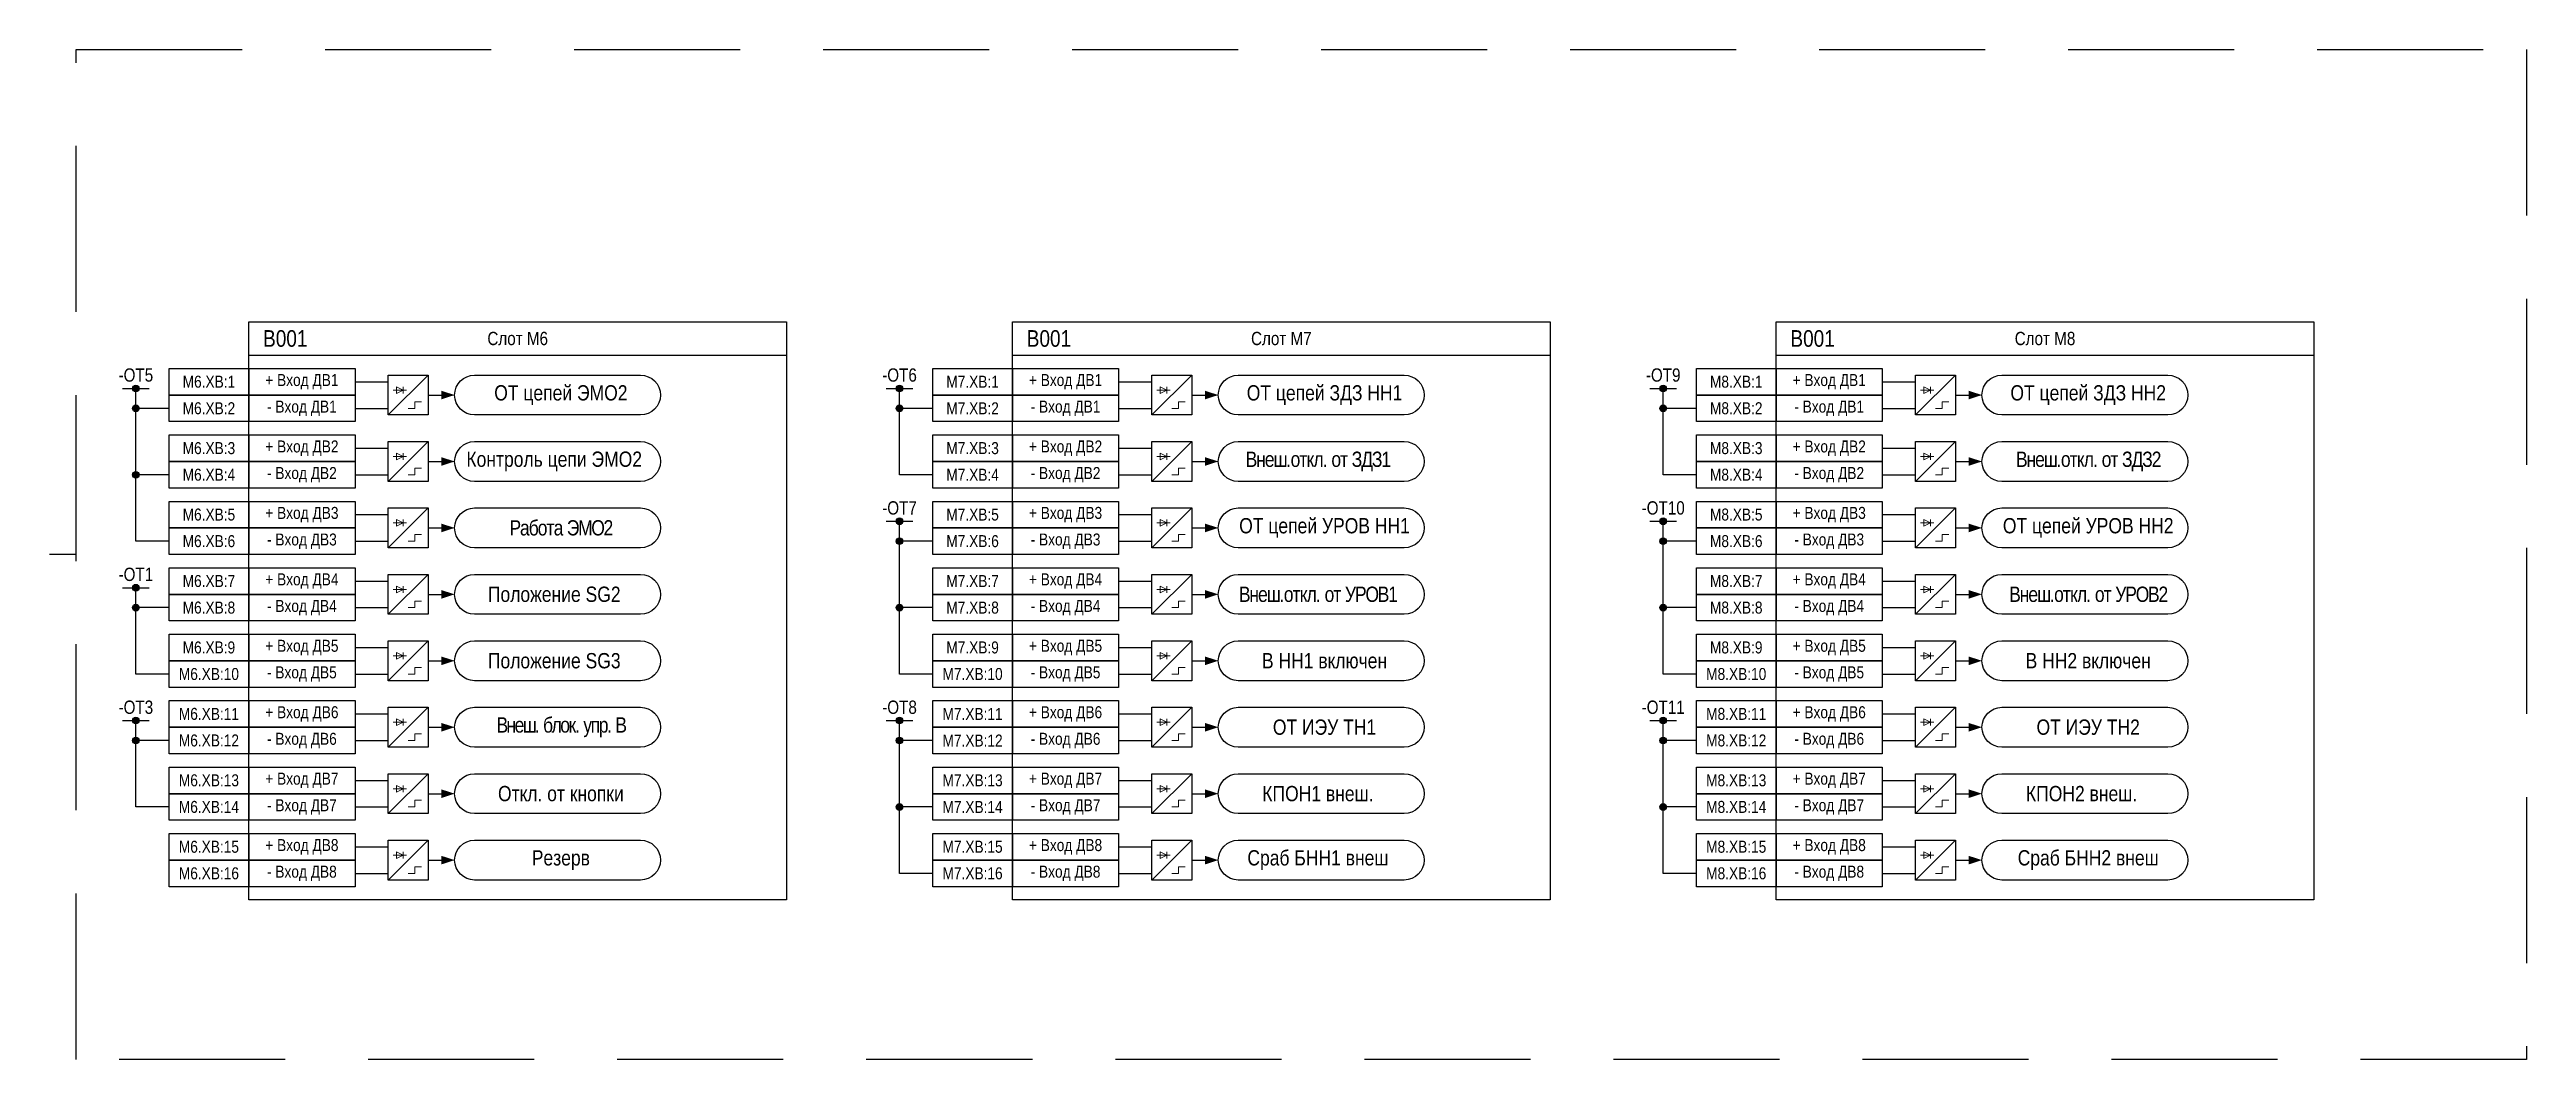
# Model space of a CAD drawing. Header units: millimetres. Extents: x 1657 to 8204, y -558 to 594.
# Drawn here: x 6326 to 6699, y -104 to 48 of the extents above; entities that cross this region are included whole.
import ezdxf

# ---------------------------------------------------------------- set-up
doc = ezdxf.new("R2010")
doc.units = ezdxf.units.MM
doc.linetypes.add('штриховая2', pattern=[0.375, 0.25, -0.125])
doc.layers.add('_ОРЗ_0.3', color=7, linetype='Continuous', lineweight=30)
doc.layers.add('TEXT', color=7, linetype='Continuous', lineweight=25)
doc.layers.add('Основная', color=7, linetype='Continuous')
doc.styles.add('1.8_Gost_RD', font='ARIALN.TTF', dxfattribs={"height": 1.8})
doc.styles.add('2.5_Gost_RD', font='ARIALN.TTF', dxfattribs={"height": 2.5})

msp = doc.modelspace()

# ---------------------------------------------------------------- texts
at = {"ltscale": 100, "attachment_point": 5}
for s, insert, char_height, width, style in [('B001', (6361.5, 4.5), 2.5, 11, '2.5_Gost_RD'), ('Слот М6', (6396.5, 4.5), 2, 81, '1.8_Gost_RD'), ('B001', (6476.5, 4.5), 2.5, 11, '2.5_Gost_RD'), ('Слот М7', (6511.5, 4.5), 2, 81, '1.8_Gost_RD'), ('B001', (6591.5, 4.5), 2.5, 11, '2.5_Gost_RD'), ('Слот М8', (6626.5, 4.5), 2, 81, '1.8_Gost_RD'), ('-ОТ5', (6339, -1), 2, 81, '1.8_Gost_RD'), ('-ОТ6', (6454, -1), 2, 81, '1.8_Gost_RD'), ('-ОТ9', (6569, -1), 2, 81, '1.8_Gost_RD'), ('М6.XB:1', (6350, -2), 1.8, 12, '1.8_Gost_RD'), ('+ Вход ДВ1', (6364, -2), 1.8, 16, '1.8_Gost_RD'), ('М7.XB:1', (6465, -2), 1.8, 12, '1.8_Gost_RD'), ('+ Вход ДВ1', (6479, -2), 1.8, 16, '1.8_Gost_RD'), ('\\pxsm0.7;ОТ цепей ЗДЗ НН1', (6518, -4), 2.3, 31, '2.5_Gost_RD'), ('М8.XB:1', (6580, -2), 1.8, 12, '1.8_Gost_RD'), ('+ Вход ДВ1', (6594, -2), 1.8, 16, '1.8_Gost_RD'), ('\\pxsm0.7;ОТ цепей ЗДЗ НН2', (6633, -4), 2.3, 31, '2.5_Gost_RD'), ('М6.XB:2', (6350, -6), 1.8, 12, '1.8_Gost_RD'), ('- Вход ДВ1', (6364, -6), 1.8, 16, '1.8_Gost_RD'), ('М7.XB:2', (6465, -6), 1.8, 12, '1.8_Gost_RD'), ('- Вход ДВ1', (6479, -6), 1.8, 16, '1.8_Gost_RD'), ('М8.XB:2', (6580, -6), 1.8, 12, '1.8_Gost_RD'), ('- Вход ДВ1', (6594, -6), 1.8, 16, '1.8_Gost_RD'), ('М6.XB:3', (6350, -12), 1.8, 12, '1.8_Gost_RD'), ('+ Вход ДВ2', (6364, -12), 1.8, 16, '1.8_Gost_RD'), ('М7.XB:3', (6465, -12), 1.8, 12, '1.8_Gost_RD'), ('+ Вход ДВ2', (6479, -12), 1.8, 16, '1.8_Gost_RD'), ('М8.XB:3', (6580, -12), 1.8, 12, '1.8_Gost_RD'), ('+ Вход ДВ2', (6594, -12), 1.8, 16, '1.8_Gost_RD'), ('- Вход ДВ2', (6364, -16), 1.8, 16, '1.8_Gost_RD'), ('- Вход ДВ2', (6479, -16), 1.8, 16, '1.8_Gost_RD'), ('\\pxsm0.7;{\\T0.9;Внеш.откл. от ЗДЗ1}', (6517, -14), 2.3, 31, '2.5_Gost_RD'), ('- Вход ДВ2', (6594, -16), 1.8, 16, '1.8_Gost_RD'), ('\\pxsm0.7;{\\T0.9;Внеш.откл. от ЗДЗ2}', (6633, -14), 2.3, 31, '2.5_Gost_RD'), ('М6.XB:4', (6350, -16), 1.8, 12, '1.8_Gost_RD'), ('М7.XB:4', (6465, -16), 1.8, 12, '1.8_Gost_RD'), ('М8.XB:4', (6580, -16), 1.8, 12, '1.8_Gost_RD'), ('М6.XB:5', (6350, -22), 1.8, 12, '1.8_Gost_RD'), ('+ Вход ДВ3', (6364, -22), 1.8, 16, '1.8_Gost_RD'), ('-ОТ7', (6454, -21), 2, 81, '1.8_Gost_RD'), ('М7.XB:5', (6465, -22), 1.8, 12, '1.8_Gost_RD'), ('+ Вход ДВ3', (6479, -22), 1.8, 16, '1.8_Gost_RD'), ('\\pxsm0.7;ОТ цепей УРОВ НН1', (6518, -24), 2.3, 31, '2.5_Gost_RD'), ('-ОТ10', (6569, -21), 2, 81, '1.8_Gost_RD'), ('М8.XB:5', (6580, -22), 1.8, 12, '1.8_Gost_RD'), ('+ Вход ДВ3', (6594, -22), 1.8, 16, '1.8_Gost_RD'), ('\\pxsm0.7;ОТ цепей УРОВ НН2', (6633, -24), 2.3, 31, '2.5_Gost_RD'), ('М6.XB:6', (6350, -26), 1.8, 12, '1.8_Gost_RD'), ('- Вход ДВ3', (6364, -26), 1.8, 16, '1.8_Gost_RD'), ('М7.XB:6', (6465, -26), 1.8, 12, '1.8_Gost_RD'), ('- Вход ДВ3', (6479, -26), 1.8, 16, '1.8_Gost_RD'), ('М8.XB:6', (6580, -26), 1.8, 12, '1.8_Gost_RD'), ('- Вход ДВ3', (6594, -26), 1.8, 16, '1.8_Gost_RD'), ('\\pxt16;-ОТ1', (6339, -31), 2, 81, '1.8_Gost_RD'), ('М6.XB:7', (6350, -32), 1.8, 12, '1.8_Gost_RD'), ('+ Вход ДВ4', (6364, -32), 1.8, 16, '1.8_Gost_RD'), ('М7.XB:7', (6465, -32), 1.8, 12, '1.8_Gost_RD'), ('+ Вход ДВ4', (6479, -32), 1.8, 16, '1.8_Gost_RD'), ('\\pxsm0.7;{\\T0.9;Внеш.откл. от УРОВ1}', (6517, -34), 2.3, 31, '2.5_Gost_RD'), ('М8.XB:7', (6580, -32), 1.8, 12, '1.8_Gost_RD'), ('+ Вход ДВ4', (6594, -32), 1.8, 16, '1.8_Gost_RD'), ('\\pxsm0.7;{\\T0.9;Внеш.откл. от УРОВ2}', (6633, -34), 2.3, 31, '2.5_Gost_RD'), ('М6.XB:8', (6350, -36), 1.8, 12, '1.8_Gost_RD'), ('- Вход ДВ4', (6364, -36), 1.8, 16, '1.8_Gost_RD'), ('М7.XB:8', (6465, -36), 1.8, 12, '1.8_Gost_RD'), ('- Вход ДВ4', (6479, -36), 1.8, 16, '1.8_Gost_RD'), ('М8.XB:8', (6580, -36), 1.8, 12, '1.8_Gost_RD'), ('- Вход ДВ4', (6594, -36), 1.8, 16, '1.8_Gost_RD'), ('+ Вход ДВ5', (6364, -42), 1.8, 16, '1.8_Gost_RD'), ('+ Вход ДВ5', (6479, -42), 1.8, 16, '1.8_Gost_RD'), ('+ Вход ДВ5', (6594, -42), 1.8, 16, '1.8_Gost_RD'), ('М6.XB:9', (6350, -42), 1.8, 12, '1.8_Gost_RD'), ('М7.XB:9', (6465, -42), 1.8, 12, '1.8_Gost_RD'), ('В НН1 включен', (6518, -44), 2.3, 28, '2.5_Gost_RD'), ('М8.XB:9', (6580, -42), 1.8, 12, '1.8_Gost_RD'), ('В НН2 включен', (6633, -44), 2.3, 28, '2.5_Gost_RD'), ('М6.XB:10', (6350, -46), 1.8, 12, '1.8_Gost_RD'), ('- Вход ДВ5', (6364, -46), 1.8, 16, '1.8_Gost_RD'), ('М7.XB:10', (6465, -46), 1.8, 12, '1.8_Gost_RD'), ('- Вход ДВ5', (6479, -46), 1.8, 16, '1.8_Gost_RD'), ('М8.XB:10', (6580, -46), 1.8, 12, '1.8_Gost_RD'), ('- Вход ДВ5', (6594, -46), 1.8, 16, '1.8_Gost_RD'), ('\\pxt16;-ОТ3', (6339, -51), 2, 81, '1.8_Gost_RD'), ('М6.XB:11', (6350, -52), 1.8, 12, '1.8_Gost_RD'), ('+ Вход ДВ6', (6364, -52), 1.8, 16, '1.8_Gost_RD'), ('-ОТ8', (6454, -51), 2, 81, '1.8_Gost_RD'), ('М7.XB:11', (6465, -52), 1.8, 12, '1.8_Gost_RD'), ('+ Вход ДВ6', (6479, -52), 1.8, 16, '1.8_Gost_RD'), ('-ОТ11', (6569, -51), 2, 81, '1.8_Gost_RD'), ('М8.XB:11', (6580, -52), 1.8, 12, '1.8_Gost_RD'), ('+ Вход ДВ6', (6594, -52), 1.8, 16, '1.8_Gost_RD'), ('М6.XB:12', (6350, -56), 1.8, 12, '1.8_Gost_RD'), ('- Вход ДВ6', (6364, -56), 1.8, 16, '1.8_Gost_RD'), ('М7.XB:12', (6465, -56), 1.8, 12, '1.8_Gost_RD'), ('- Вход ДВ6', (6479, -56), 1.8, 16, '1.8_Gost_RD'), ('\\pxsm0.7;ОТ ИЭУ ТН1', (6518, -54), 2.3, 31, '2.5_Gost_RD'), ('М8.XB:12', (6580, -56), 1.8, 12, '1.8_Gost_RD'), ('- Вход ДВ6', (6594, -56), 1.8, 16, '1.8_Gost_RD'), ('\\pxsm0.7;ОТ ИЭУ ТН2', (6633, -54), 2.3, 31, '2.5_Gost_RD'), ('М6.XB:13', (6350, -62), 1.8, 12, '1.8_Gost_RD'), ('+ Вход ДВ7', (6364, -62), 1.8, 16, '1.8_Gost_RD'), ('М7.XB:13', (6465, -62), 1.8, 12, '1.8_Gost_RD'), ('+ Вход ДВ7', (6479, -62), 1.8, 16, '1.8_Gost_RD'), ('\\pxsm0.7;КПОН1 внеш.', (6517, -64), 2.3, 31, '2.5_Gost_RD'), ('М8.XB:13', (6580, -62), 1.8, 12, '1.8_Gost_RD'), ('+ Вход ДВ7', (6594, -62), 1.8, 16, '1.8_Gost_RD'), ('\\pxsm0.7;КПОН2 внеш.', (6632, -64), 2.3, 31, '2.5_Gost_RD'), ('М6.XB:14', (6350, -66), 1.8, 12, '1.8_Gost_RD'), ('- Вход ДВ7', (6364, -66), 1.8, 16, '1.8_Gost_RD'), ('М7.XB:14', (6465, -66), 1.8, 12, '1.8_Gost_RD'), ('- Вход ДВ7', (6479, -66), 1.8, 16, '1.8_Gost_RD'), ('М8.XB:14', (6580, -66), 1.8, 12, '1.8_Gost_RD'), ('- Вход ДВ7', (6594, -66), 1.8, 16, '1.8_Gost_RD'), ('+ Вход ДВ8', (6364, -72), 1.8, 16, '1.8_Gost_RD'), ('+ Вход ДВ8', (6479, -72), 1.8, 16, '1.8_Gost_RD'), ('+ Вход ДВ8', (6594, -72), 1.8, 16, '1.8_Gost_RD'), ('М6.XB:15', (6350, -72), 1.8, 12, '1.8_Gost_RD'), ('М7.XB:15', (6465, -72), 1.8, 12, '1.8_Gost_RD'), ('\\pxsm0.7;Сраб БНН1 внеш', (6517, -74), 2.3, 27.9711, '2.5_Gost_RD'), ('М8.XB:15', (6580, -72), 1.8, 12, '1.8_Gost_RD'), ('\\pxsm0.7;Сраб БНН2 внеш', (6633, -74), 2.3, 27.9711, '2.5_Gost_RD'), ('М6.XB:16', (6350, -76), 1.8, 12, '1.8_Gost_RD'), ('- Вход ДВ8', (6364, -76), 1.8, 16, '1.8_Gost_RD'), ('М7.XB:16', (6465, -76), 1.8, 12, '1.8_Gost_RD'), ('- Вход ДВ8', (6479, -76), 1.8, 16, '1.8_Gost_RD'), ('М8.XB:16', (6580, -76), 1.8, 12, '1.8_Gost_RD'), ('- Вход ДВ8', (6594, -76), 1.8, 16, '1.8_Gost_RD')]:
    msp.add_mtext(s, dxfattribs=dict(at, insert=insert, char_height=char_height, width=width, style=style))
at = {"layer": 'TEXT', "ltscale": 100, "char_height": 2.3, "attachment_point": 5, "style": '2.5_Gost_RD'}
for s, insert, width in [('\\pxsm0.7;ОТ цепей ЭМО2', (6403, -4), 31), ('\\pxsm0.7;Контроль цепи ЭМО2', (6402, -14), 28), ('\\pxsm0.7;{\\T0.9;Работа ЭМО2}', (6403, -24), 31), ('\\pxsm0.7;Положение SG2', (6402, -34), 31), ('\\pxsm0.7;Положение SG3', (6402, -44), 31), ('\\pxsm0.7;{\\T0.85;Внеш. блок. упр. В}', (6403, -54), 31), ('\\pxsm0.7;Откл. от кнопки', (6403, -64), 31), ('\\pxsm0.7;Резерв', (6403, -74), 31)]:
    msp.add_mtext(s, dxfattribs=dict(at, insert=insert, width=width))

# ---------------------------------------------------------------- blocks, each defined once
blk = doc.blocks.new('*U132')
at = {"ltscale": 0.25}
blk.add_line((0, 0), (3, 0), dxfattribs=at)
blk.add_lwpolyline([(2, 0, 1.3, 0, 0), (4, 0, 0, 0, 0)], format="xyseb", dxfattribs=at)
blk = doc.blocks.new('*U133')
at = {"ltscale": 0.25}
blk.add_line((0, 0), (3, 0), dxfattribs=at)
blk.add_lwpolyline([(2, 0, 1.3, 0, 0), (4, 0, 0, 0, 0)], format="xyseb", dxfattribs=at)
blk = doc.blocks.new('Точка')
at = {"ltscale": 100}
h = blk.add_hatch(color=256, dxfattribs=at)
h.dxf.hatch_style = 1
edge = h.paths.add_edge_path()
edge.add_arc((0, 0), 0.5, 0, 360)
blk.add_circle((0, 0), 0.5, dxfattribs=at)
blk = doc.blocks.new('*U126')
at = {"ltscale": 0.25}
blk.add_line((0, 0), (3, 0), dxfattribs=at)
blk.add_lwpolyline([(2, 0, 1.3, 0, 0), (4, 0, 0, 0, 0)], format="xyseb", dxfattribs=at)
blk = doc.blocks.new('*U127')
at = {"ltscale": 0.25}
blk.add_line((0, 0), (3, 0), dxfattribs=at)
blk.add_lwpolyline([(2, 0, 1.3, 0, 0), (4, 0, 0, 0, 0)], format="xyseb", dxfattribs=at)
blk = doc.blocks.new('*U128')
at = {"ltscale": 0.25}
blk.add_line((0, 0), (3, 0), dxfattribs=at)
blk.add_lwpolyline([(2, 0, 1.3, 0, 0), (4, 0, 0, 0, 0)], format="xyseb", dxfattribs=at)
blk = doc.blocks.new('*U129')
at = {"ltscale": 0.25}
blk.add_line((0, 0), (3, 0), dxfattribs=at)
blk.add_lwpolyline([(2, 0, 1.3, 0, 0), (4, 0, 0, 0, 0)], format="xyseb", dxfattribs=at)
blk = doc.blocks.new('*U130')
at = {"ltscale": 0.25}
blk.add_line((0, 0), (3, 0), dxfattribs=at)
blk.add_lwpolyline([(2, 0, 1.3, 0, 0), (4, 0, 0, 0, 0)], format="xyseb", dxfattribs=at)
blk = doc.blocks.new('*U131')
at = {"ltscale": 0.25}
blk.add_line((0, 0), (3, 0), dxfattribs=at)
blk.add_lwpolyline([(2, 0, 1.3, 0, 0), (4, 0, 0, 0, 0)], format="xyseb", dxfattribs=at)
blk = doc.blocks.new('*U137')
at = {"ltscale": 0.25}
blk.add_line((0, 0), (3, 0), dxfattribs=at)
blk.add_lwpolyline([(2, 0, 1.3, 0, 0), (4, 0, 0, 0, 0)], format="xyseb", dxfattribs=at)
blk = doc.blocks.new('*U138')
at = {"ltscale": 0.25}
blk.add_line((0, 0), (3, 0), dxfattribs=at)
blk.add_lwpolyline([(2, 0, 1.3, 0, 0), (4, 0, 0, 0, 0)], format="xyseb", dxfattribs=at)
blk = doc.blocks.new('*U139')
at = {"ltscale": 0.25}
blk.add_line((0, 0), (3, 0), dxfattribs=at)
blk.add_lwpolyline([(2, 0, 1.3, 0, 0), (4, 0, 0, 0, 0)], format="xyseb", dxfattribs=at)
blk = doc.blocks.new('*U140')
at = {"ltscale": 0.25}
blk.add_line((0, 0), (3, 0), dxfattribs=at)
blk.add_lwpolyline([(2, 0, 1.3, 0, 0), (4, 0, 0, 0, 0)], format="xyseb", dxfattribs=at)
blk = doc.blocks.new('*U141')
at = {"ltscale": 0.25}
blk.add_line((0, 0), (3, 0), dxfattribs=at)
blk.add_lwpolyline([(2, 0, 1.3, 0, 0), (4, 0, 0, 0, 0)], format="xyseb", dxfattribs=at)
blk = doc.blocks.new('*U134')
at = {"ltscale": 0.25}
blk.add_line((0, 0), (3, 0), dxfattribs=at)
blk.add_lwpolyline([(2, 0, 1.3, 0, 0), (4, 0, 0, 0, 0)], format="xyseb", dxfattribs=at)
blk = doc.blocks.new('*U135')
at = {"ltscale": 0.25}
blk.add_line((0, 0), (3, 0), dxfattribs=at)
blk.add_lwpolyline([(2, 0, 1.3, 0, 0), (4, 0, 0, 0, 0)], format="xyseb", dxfattribs=at)
blk = doc.blocks.new('*U136')
at = {"ltscale": 0.25}
blk.add_line((0, 0), (3, 0), dxfattribs=at)
blk.add_lwpolyline([(2, 0, 1.3, 0, 0), (4, 0, 0, 0, 0)], format="xyseb", dxfattribs=at)

# ---------------------------------------------------------------- linework, layer by layer
at = {"ltscale": 100}
for p, q in [((6337, -3), (6341, -3)), ((6339, -26), (6339, -3)), ((6452, -3), (6456, -3)), ((6454, -16), (6454, -3)), ((6567, -3), (6571, -3)), ((6569, -16), (6569, -3)), ((6344, -6), (6339, -6)), ((6459, -6), (6454, -6)), ((6574, -6), (6569, -6)), ((6344, -16), (6339, -16)), ((6459, -16), (6454, -16)), ((6574, -16), (6569, -16)), ((6344, -26), (6339, -26)), ((6452, -23), (6456, -23)), ((6454, -46), (6454, -23)), ((6459, -26), (6454, -26)), ((6567, -23), (6571, -23)), ((6569, -46), (6569, -23)), ((6574, -26), (6569, -26)), ((6330, -28), (6326, -28)), ((6337, -33), (6341, -33)), ((6339, -46), (6339, -33)), ((6344, -36), (6339, -36)), ((6459, -36), (6454, -36)), ((6574, -36), (6569, -36)), ((6344, -46), (6339, -46)), ((6459, -46), (6454, -46)), ((6574, -46), (6569, -46)), ((6337, -53), (6341, -53)), ((6339, -66), (6339, -53)), ((6452, -53), (6456, -53)), ((6454, -76), (6454, -53)), ((6567, -53), (6571, -53)), ((6569, -76), (6569, -53)), ((6344, -56), (6339, -56)), ((6459, -56), (6454, -56)), ((6574, -56), (6569, -56)), ((6344, -66), (6339, -66)), ((6459, -66), (6454, -66)), ((6574, -66), (6569, -66)), ((6459, -76), (6454, -76)), ((6574, -76), (6569, -76))]:
    msp.add_line(p, q, dxfattribs=at)
at = {"lineweight": 13, "ltscale": 0.25}
for p, q in [((6379.25, -2.75), (6379.25, -3.75)), ((6494.25, -2.75), (6494.25, -3.75)), ((6609.25, -2.75), (6609.25, -3.75)), ((6379.25, -12.75), (6379.25, -13.75)), ((6494.25, -12.75), (6494.25, -13.75)), ((6609.25, -12.75), (6609.25, -13.75)), ((6379.25, -22.75), (6379.25, -23.75)), ((6494.25, -22.75), (6494.25, -23.75)), ((6609.25, -22.75), (6609.25, -23.75)), ((6379.25, -32.75), (6379.25, -33.75)), ((6494.25, -32.75), (6494.25, -33.75)), ((6609.25, -32.75), (6609.25, -33.75)), ((6379.25, -42.75), (6379.25, -43.75)), ((6494.25, -42.75), (6494.25, -43.75)), ((6609.25, -42.75), (6609.25, -43.75)), ((6379.25, -52.75), (6379.25, -53.75)), ((6494.25, -52.75), (6494.25, -53.75)), ((6609.25, -52.75), (6609.25, -53.75)), ((6379.25, -62.75), (6379.25, -63.75)), ((6494.25, -62.75), (6494.25, -63.75)), ((6609.25, -62.75), (6609.25, -63.75)), ((6379.25, -72.75), (6379.25, -73.75)), ((6494.25, -72.75), (6494.25, -73.75)), ((6609.25, -72.75), (6609.25, -73.75))]:
    msp.add_line(p, q, dxfattribs=at)
at = {"color": 6, "linetype": 'штриховая2', "ltscale": 100}
msp.add_lwpolyline([(6330, 48), (6699, 48), (6699, -104), (6330, -104)], close=True, dxfattribs=at)
at = {"ltscale": 100}
for points in [[(6344, 0), (6356, 0), (6356, -4), (6344, -4)], [(6356, 0), (6372, 0), (6372, -4), (6356, -4)], [(6459, 0), (6471, 0), (6471, -4), (6459, -4)], [(6471, 0), (6487, 0), (6487, -4), (6471, -4)], [(6574, 0), (6586, 0), (6586, -4), (6574, -4)], [(6586, 0), (6602, 0), (6602, -4), (6586, -4)], [(6344, -4), (6356, -4), (6356, -8), (6344, -8)], [(6356, -4), (6372, -4), (6372, -8), (6356, -8)], [(6459, -4), (6471, -4), (6471, -8), (6459, -8)], [(6471, -4), (6487, -4), (6487, -8), (6471, -8)], [(6574, -4), (6586, -4), (6586, -8), (6574, -8)], [(6586, -4), (6602, -4), (6602, -8), (6586, -8)], [(6344, -10), (6356, -10), (6356, -14), (6344, -14)], [(6356, -10), (6372, -10), (6372, -14), (6356, -14)], [(6459, -10), (6471, -10), (6471, -14), (6459, -14)], [(6471, -10), (6487, -10), (6487, -14), (6471, -14)], [(6574, -10), (6586, -10), (6586, -14), (6574, -14)], [(6586, -10), (6602, -10), (6602, -14), (6586, -14)], [(6344, -14), (6356, -14), (6356, -18), (6344, -18)], [(6356, -14), (6372, -14), (6372, -18), (6356, -18)], [(6459, -14), (6471, -14), (6471, -18), (6459, -18)], [(6471, -14), (6487, -14), (6487, -18), (6471, -18)], [(6574, -14), (6586, -14), (6586, -18), (6574, -18)], [(6586, -14), (6602, -14), (6602, -18), (6586, -18)], [(6344, -20), (6356, -20), (6356, -24), (6344, -24)], [(6356, -20), (6372, -20), (6372, -24), (6356, -24)], [(6459, -20), (6471, -20), (6471, -24), (6459, -24)], [(6471, -20), (6487, -20), (6487, -24), (6471, -24)], [(6574, -20), (6586, -20), (6586, -24), (6574, -24)], [(6586, -20), (6602, -20), (6602, -24), (6586, -24)], [(6344, -24), (6356, -24), (6356, -28), (6344, -28)], [(6356, -24), (6372, -24), (6372, -28), (6356, -28)], [(6459, -24), (6471, -24), (6471, -28), (6459, -28)], [(6471, -24), (6487, -24), (6487, -28), (6471, -28)], [(6574, -24), (6586, -24), (6586, -28), (6574, -28)], [(6586, -24), (6602, -24), (6602, -28), (6586, -28)], [(6344, -30), (6356, -30), (6356, -34), (6344, -34)], [(6356, -30), (6372, -30), (6372, -34), (6356, -34)], [(6459, -30), (6471, -30), (6471, -34), (6459, -34)], [(6471, -30), (6487, -30), (6487, -34), (6471, -34)], [(6574, -30), (6586, -30), (6586, -34), (6574, -34)], [(6586, -30), (6602, -30), (6602, -34), (6586, -34)], [(6344, -34), (6356, -34), (6356, -38), (6344, -38)], [(6356, -34), (6372, -34), (6372, -38), (6356, -38)], [(6459, -34), (6471, -34), (6471, -38), (6459, -38)], [(6471, -34), (6487, -34), (6487, -38), (6471, -38)], [(6574, -34), (6586, -34), (6586, -38), (6574, -38)], [(6586, -34), (6602, -34), (6602, -38), (6586, -38)], [(6344, -40), (6356, -40), (6356, -44), (6344, -44)], [(6356, -40), (6372, -40), (6372, -44), (6356, -44)], [(6459, -40), (6471, -40), (6471, -44), (6459, -44)], [(6471, -40), (6487, -40), (6487, -44), (6471, -44)], [(6574, -40), (6586, -40), (6586, -44), (6574, -44)], [(6586, -40), (6602, -40), (6602, -44), (6586, -44)], [(6344, -44), (6356, -44), (6356, -48), (6344, -48)], [(6356, -44), (6372, -44), (6372, -48), (6356, -48)], [(6459, -44), (6471, -44), (6471, -48), (6459, -48)], [(6471, -44), (6487, -44), (6487, -48), (6471, -48)], [(6574, -44), (6586, -44), (6586, -48), (6574, -48)], [(6586, -44), (6602, -44), (6602, -48), (6586, -48)], [(6344, -50), (6356, -50), (6356, -54), (6344, -54)], [(6356, -50), (6372, -50), (6372, -54), (6356, -54)], [(6459, -50), (6471, -50), (6471, -54), (6459, -54)], [(6471, -50), (6487, -50), (6487, -54), (6471, -54)], [(6574, -50), (6586, -50), (6586, -54), (6574, -54)], [(6586, -50), (6602, -50), (6602, -54), (6586, -54)], [(6344, -54), (6356, -54), (6356, -58), (6344, -58)], [(6356, -54), (6372, -54), (6372, -58), (6356, -58)], [(6459, -54), (6471, -54), (6471, -58), (6459, -58)], [(6471, -54), (6487, -54), (6487, -58), (6471, -58)], [(6574, -54), (6586, -54), (6586, -58), (6574, -58)], [(6586, -54), (6602, -54), (6602, -58), (6586, -58)], [(6344, -60), (6356, -60), (6356, -64), (6344, -64)], [(6356, -60), (6372, -60), (6372, -64), (6356, -64)], [(6459, -60), (6471, -60), (6471, -64), (6459, -64)], [(6471, -60), (6487, -60), (6487, -64), (6471, -64)], [(6574, -60), (6586, -60), (6586, -64), (6574, -64)], [(6586, -60), (6602, -60), (6602, -64), (6586, -64)], [(6344, -64), (6356, -64), (6356, -68), (6344, -68)], [(6356, -64), (6372, -64), (6372, -68), (6356, -68)], [(6459, -64), (6471, -64), (6471, -68), (6459, -68)], [(6471, -64), (6487, -64), (6487, -68), (6471, -68)], [(6574, -64), (6586, -64), (6586, -68), (6574, -68)], [(6586, -64), (6602, -64), (6602, -68), (6586, -68)], [(6344, -70), (6356, -70), (6356, -74), (6344, -74)], [(6356, -70), (6372, -70), (6372, -74), (6356, -74)], [(6459, -70), (6471, -70), (6471, -74), (6459, -74)], [(6471, -70), (6487, -70), (6487, -74), (6471, -74)], [(6574, -70), (6586, -70), (6586, -74), (6574, -74)], [(6586, -70), (6602, -70), (6602, -74), (6586, -74)], [(6344, -74), (6356, -74), (6356, -78), (6344, -78)], [(6356, -74), (6372, -74), (6372, -78), (6356, -78)], [(6459, -74), (6471, -74), (6471, -78), (6459, -78)], [(6471, -74), (6487, -74), (6487, -78), (6471, -78)], [(6574, -74), (6586, -74), (6586, -78), (6574, -78)], [(6586, -74), (6602, -74), (6602, -78), (6586, -78)]]:
    msp.add_lwpolyline(points, close=True, dxfattribs=at)
for points in [[(6356, 2), (6437, 2)], [(6471, 2), (6552, 2)], [(6586, 2), (6667, 2)]]:
    msp.add_lwpolyline(points, dxfattribs=at)
for points in [[(6377, -1), (6383, -1), (6383, -7), (6377, -7)], [(6492, -1), (6498, -1), (6498, -7), (6492, -7)], [(6607, -1), (6613, -1), (6613, -7), (6607, -7)], [(6377, -11), (6383, -11), (6383, -17), (6377, -17)], [(6492, -11), (6498, -11), (6498, -17), (6492, -17)], [(6607, -11), (6613, -11), (6613, -17), (6607, -17)], [(6377, -21), (6383, -21), (6383, -27), (6377, -27)], [(6492, -21), (6498, -21), (6498, -27), (6492, -27)], [(6607, -21), (6613, -21), (6613, -27), (6607, -27)], [(6377, -31), (6383, -31), (6383, -37), (6377, -37)], [(6492, -31), (6498, -31), (6498, -37), (6492, -37)], [(6607, -31), (6613, -31), (6613, -37), (6607, -37)], [(6377, -41), (6383, -41), (6383, -47), (6377, -47)], [(6492, -41), (6498, -41), (6498, -47), (6492, -47)], [(6607, -41), (6613, -41), (6613, -47), (6607, -47)], [(6377, -51), (6383, -51), (6383, -57), (6377, -57)], [(6492, -51), (6498, -51), (6498, -57), (6492, -57)], [(6607, -51), (6613, -51), (6613, -57), (6607, -57)], [(6377, -61), (6383, -61), (6383, -67), (6377, -67)], [(6492, -61), (6498, -61), (6498, -67), (6492, -67)], [(6607, -61), (6613, -61), (6613, -67), (6607, -67)], [(6377, -71), (6383, -71), (6383, -77), (6377, -77)], [(6492, -71), (6498, -71), (6498, -77), (6492, -77)], [(6607, -71), (6613, -71), (6613, -77), (6607, -77)]]:
    msp.add_lwpolyline(points, close=True)
at = {"lineweight": 13, "ltscale": 0.25}
for points in [[(6379.25, -3.25), (6378.25, -2.75), (6378.25, -3.75), (6379.25, -3.25)], [(6494.25, -3.25), (6493.25, -2.75), (6493.25, -3.75), (6494.25, -3.25)], [(6609.25, -3.25), (6608.25, -2.75), (6608.25, -3.75), (6609.25, -3.25)], [(6379.25, -13.25), (6378.25, -12.75), (6378.25, -13.75), (6379.25, -13.25)], [(6494.25, -13.25), (6493.25, -12.75), (6493.25, -13.75), (6494.25, -13.25)], [(6609.25, -13.25), (6608.25, -12.75), (6608.25, -13.75), (6609.25, -13.25)], [(6379.25, -23.25), (6378.25, -22.75), (6378.25, -23.75), (6379.25, -23.25)], [(6494.25, -23.25), (6493.25, -22.75), (6493.25, -23.75), (6494.25, -23.25)], [(6609.25, -23.25), (6608.25, -22.75), (6608.25, -23.75), (6609.25, -23.25)], [(6379.25, -33.25), (6378.25, -32.75), (6378.25, -33.75), (6379.25, -33.25)], [(6494.25, -33.25), (6493.25, -32.75), (6493.25, -33.75), (6494.25, -33.25)], [(6609.25, -33.25), (6608.25, -32.75), (6608.25, -33.75), (6609.25, -33.25)], [(6379.25, -43.25), (6378.25, -42.75), (6378.25, -43.75), (6379.25, -43.25)], [(6494.25, -43.25), (6493.25, -42.75), (6493.25, -43.75), (6494.25, -43.25)], [(6609.25, -43.25), (6608.25, -42.75), (6608.25, -43.75), (6609.25, -43.25)], [(6379.25, -53.25), (6378.25, -52.75), (6378.25, -53.75), (6379.25, -53.25)], [(6494.25, -53.25), (6493.25, -52.75), (6493.25, -53.75), (6494.25, -53.25)], [(6609.25, -53.25), (6608.25, -52.75), (6608.25, -53.75), (6609.25, -53.25)], [(6379.25, -63.25), (6378.25, -62.75), (6378.25, -63.75), (6379.25, -63.25)], [(6494.25, -63.25), (6493.25, -62.75), (6493.25, -63.75), (6494.25, -63.25)], [(6609.25, -63.25), (6608.25, -62.75), (6608.25, -63.75), (6609.25, -63.25)], [(6379.25, -73.25), (6378.25, -72.75), (6378.25, -73.75), (6379.25, -73.25)], [(6494.25, -73.25), (6493.25, -72.75), (6493.25, -73.75), (6494.25, -73.25)], [(6609.25, -73.25), (6608.25, -72.75), (6608.25, -73.75), (6609.25, -73.25)]]:
    msp.add_lwpolyline(points, dxfattribs=at)
at = {"lineweight": 13, "flags": 128}
for points in [[(6378.5, -2.5, 0, 0, 0), (6378.5, -2, 0.25, 0, 0), (6378.5, -1.5, 0, 0, 0)], [(6379, -2.5, 0, 0, 0), (6379, -2, 0.25, 0, 0), (6379, -1.5, 0, 0, 0)], [(6493.5, -2.5, 0, 0, 0), (6493.5, -2, 0.25, 0, 0), (6493.5, -1.5, 0, 0, 0)], [(6494, -2.5, 0, 0, 0), (6494, -2, 0.25, 0, 0), (6494, -1.5, 0, 0, 0)], [(6608.5, -2.5, 0, 0, 0), (6608.5, -2, 0.25, 0, 0), (6608.5, -1.5, 0, 0, 0)], [(6609, -2.5, 0, 0, 0), (6609, -2, 0.25, 0, 0), (6609, -1.5, 0, 0, 0)], [(6378.5, -12.5, 0, 0, 0), (6378.5, -12, 0.25, 0, 0), (6378.5, -11.5, 0, 0, 0)], [(6379, -12.5, 0, 0, 0), (6379, -12, 0.25, 0, 0), (6379, -11.5, 0, 0, 0)], [(6493.5, -12.5, 0, 0, 0), (6493.5, -12, 0.25, 0, 0), (6493.5, -11.5, 0, 0, 0)], [(6494, -12.5, 0, 0, 0), (6494, -12, 0.25, 0, 0), (6494, -11.5, 0, 0, 0)], [(6608.5, -12.5, 0, 0, 0), (6608.5, -12, 0.25, 0, 0), (6608.5, -11.5, 0, 0, 0)], [(6609, -12.5, 0, 0, 0), (6609, -12, 0.25, 0, 0), (6609, -11.5, 0, 0, 0)], [(6378.5, -22.5, 0, 0, 0), (6378.5, -22, 0.25, 0, 0), (6378.5, -21.5, 0, 0, 0)], [(6379, -22.5, 0, 0, 0), (6379, -22, 0.25, 0, 0), (6379, -21.5, 0, 0, 0)], [(6493.5, -22.5, 0, 0, 0), (6493.5, -22, 0.25, 0, 0), (6493.5, -21.5, 0, 0, 0)], [(6494, -22.5, 0, 0, 0), (6494, -22, 0.25, 0, 0), (6494, -21.5, 0, 0, 0)], [(6608.5, -22.5, 0, 0, 0), (6608.5, -22, 0.25, 0, 0), (6608.5, -21.5, 0, 0, 0)], [(6609, -22.5, 0, 0, 0), (6609, -22, 0.25, 0, 0), (6609, -21.5, 0, 0, 0)], [(6378.5, -32.5, 0, 0, 0), (6378.5, -32, 0.25, 0, 0), (6378.5, -31.5, 0, 0, 0)], [(6379, -32.5, 0, 0, 0), (6379, -32, 0.25, 0, 0), (6379, -31.5, 0, 0, 0)], [(6493.5, -32.5, 0, 0, 0), (6493.5, -32, 0.25, 0, 0), (6493.5, -31.5, 0, 0, 0)], [(6494, -32.5, 0, 0, 0), (6494, -32, 0.25, 0, 0), (6494, -31.5, 0, 0, 0)], [(6608.5, -32.5, 0, 0, 0), (6608.5, -32, 0.25, 0, 0), (6608.5, -31.5, 0, 0, 0)], [(6609, -32.5, 0, 0, 0), (6609, -32, 0.25, 0, 0), (6609, -31.5, 0, 0, 0)], [(6378.5, -42.5, 0, 0, 0), (6378.5, -42, 0.25, 0, 0), (6378.5, -41.5, 0, 0, 0)], [(6379, -42.5, 0, 0, 0), (6379, -42, 0.25, 0, 0), (6379, -41.5, 0, 0, 0)], [(6493.5, -42.5, 0, 0, 0), (6493.5, -42, 0.25, 0, 0), (6493.5, -41.5, 0, 0, 0)], [(6494, -42.5, 0, 0, 0), (6494, -42, 0.25, 0, 0), (6494, -41.5, 0, 0, 0)], [(6608.5, -42.5, 0, 0, 0), (6608.5, -42, 0.25, 0, 0), (6608.5, -41.5, 0, 0, 0)], [(6609, -42.5, 0, 0, 0), (6609, -42, 0.25, 0, 0), (6609, -41.5, 0, 0, 0)], [(6378.5, -52.5, 0, 0, 0), (6378.5, -52, 0.25, 0, 0), (6378.5, -51.5, 0, 0, 0)], [(6379, -52.5, 0, 0, 0), (6379, -52, 0.25, 0, 0), (6379, -51.5, 0, 0, 0)], [(6493.5, -52.5, 0, 0, 0), (6493.5, -52, 0.25, 0, 0), (6493.5, -51.5, 0, 0, 0)], [(6494, -52.5, 0, 0, 0), (6494, -52, 0.25, 0, 0), (6494, -51.5, 0, 0, 0)], [(6608.5, -52.5, 0, 0, 0), (6608.5, -52, 0.25, 0, 0), (6608.5, -51.5, 0, 0, 0)], [(6609, -52.5, 0, 0, 0), (6609, -52, 0.25, 0, 0), (6609, -51.5, 0, 0, 0)], [(6378.5, -62.5, 0, 0, 0), (6378.5, -62, 0.25, 0, 0), (6378.5, -61.5, 0, 0, 0)], [(6379, -62.5, 0, 0, 0), (6379, -62, 0.25, 0, 0), (6379, -61.5, 0, 0, 0)], [(6493.5, -62.5, 0, 0, 0), (6493.5, -62, 0.25, 0, 0), (6493.5, -61.5, 0, 0, 0)], [(6494, -62.5, 0, 0, 0), (6494, -62, 0.25, 0, 0), (6494, -61.5, 0, 0, 0)], [(6608.5, -62.5, 0, 0, 0), (6608.5, -62, 0.25, 0, 0), (6608.5, -61.5, 0, 0, 0)], [(6609, -62.5, 0, 0, 0), (6609, -62, 0.25, 0, 0), (6609, -61.5, 0, 0, 0)], [(6378.5, -72.5, 0, 0, 0), (6378.5, -72, 0.25, 0, 0), (6378.5, -71.5, 0, 0, 0)], [(6379, -72.5, 0, 0, 0), (6379, -72, 0.25, 0, 0), (6379, -71.5, 0, 0, 0)], [(6493.5, -72.5, 0, 0, 0), (6493.5, -72, 0.25, 0, 0), (6493.5, -71.5, 0, 0, 0)], [(6494, -72.5, 0, 0, 0), (6494, -72, 0.25, 0, 0), (6494, -71.5, 0, 0, 0)], [(6608.5, -72.5, 0, 0, 0), (6608.5, -72, 0.25, 0, 0), (6608.5, -71.5, 0, 0, 0)], [(6609, -72.5, 0, 0, 0), (6609, -72, 0.25, 0, 0), (6609, -71.5, 0, 0, 0)]]:
    msp.add_lwpolyline(points, format="xyseb", dxfattribs=at)
at = {"ltscale": 100}
for points in [[(6390, -7, -1), (6390, -1), (6415, -1, -1), (6415, -7)], [(6505, -7, -1), (6505, -1), (6530, -1, -1), (6530, -7)], [(6620, -7, -1), (6620, -1), (6645, -1, -1), (6645, -7)], [(6390, -17, -1), (6390, -11), (6415, -11, -1), (6415, -17)], [(6505, -17, -1), (6505, -11), (6530, -11, -1), (6530, -17)], [(6620, -17, -1), (6620, -11), (6645, -11, -1), (6645, -17)], [(6390, -27, -1), (6390, -21), (6415, -21, -1), (6415, -27)], [(6505, -27, -1), (6505, -21), (6530, -21, -1), (6530, -27)], [(6620, -27, -1), (6620, -21), (6645, -21, -1), (6645, -27)], [(6390, -37, -1), (6390, -31), (6415, -31, -1), (6415, -37)], [(6505, -37, -1), (6505, -31), (6530, -31, -1), (6530, -37)], [(6620, -37, -1), (6620, -31), (6645, -31, -1), (6645, -37)], [(6390, -47, -1), (6390, -41), (6415, -41, -1), (6415, -47)], [(6505, -47, -1), (6505, -41), (6530, -41, -1), (6530, -47)], [(6620, -47, -1), (6620, -41), (6645, -41, -1), (6645, -47)], [(6390, -57, -1), (6390, -51), (6415, -51, -1), (6415, -57)], [(6505, -57, -1), (6505, -51), (6530, -51, -1), (6530, -57)], [(6620, -57, -1), (6620, -51), (6645, -51, -1), (6645, -57)], [(6390, -67, -1), (6390, -61), (6415, -61, -1), (6415, -67)], [(6505, -67, -1), (6505, -61), (6530, -61, -1), (6530, -67)], [(6620, -67, -1), (6620, -61), (6645, -61, -1), (6645, -67)], [(6390, -77, -1), (6390, -71), (6415, -71, -1), (6415, -77)], [(6505, -77, -1), (6505, -71), (6530, -71, -1), (6530, -77)], [(6620, -77, -1), (6620, -71), (6645, -71, -1), (6645, -77)]]:
    msp.add_lwpolyline(points, format="xyb", close=True, dxfattribs=at)
at = {"layer": '_ОРЗ_0.3', "ltscale": 100}
for points in [[(6356, 7), (6437, 7), (6437, -80), (6356, -80)], [(6471, 7), (6552, 7), (6552, -80), (6471, -80)], [(6586, 7), (6667, 7), (6667, -80), (6586, -80)]]:
    msp.add_lwpolyline(points, close=True, dxfattribs=at)
at = {"layer": 'Основная', "color": 0}
for p, q in [((6372, -2), (6377, -2)), ((6487, -2), (6492, -2)), ((6602, -2), (6607, -2)), ((6372, -6), (6377, -6)), ((6487, -6), (6492, -6)), ((6602, -6), (6607, -6)), ((6372, -12), (6377, -12)), ((6487, -12), (6492, -12)), ((6602, -12), (6607, -12)), ((6372, -16), (6377, -16)), ((6487, -16), (6492, -16)), ((6602, -16), (6607, -16)), ((6372, -22), (6377, -22)), ((6487, -22), (6492, -22)), ((6602, -22), (6607, -22)), ((6372, -26), (6377, -26)), ((6487, -26), (6492, -26)), ((6602, -26), (6607, -26)), ((6372, -32), (6377, -32)), ((6487, -32), (6492, -32)), ((6602, -32), (6607, -32)), ((6372, -36), (6377, -36)), ((6487, -36), (6492, -36)), ((6602, -36), (6607, -36)), ((6372, -42), (6377, -42)), ((6487, -42), (6492, -42)), ((6602, -42), (6607, -42)), ((6372, -46), (6377, -46)), ((6487, -46), (6492, -46)), ((6602, -46), (6607, -46)), ((6372, -52), (6377, -52)), ((6487, -52), (6492, -52)), ((6602, -52), (6607, -52)), ((6372, -56), (6377, -56)), ((6487, -56), (6492, -56)), ((6602, -56), (6607, -56)), ((6372, -62), (6377, -62)), ((6487, -62), (6492, -62)), ((6602, -62), (6607, -62)), ((6372, -66), (6377, -66)), ((6487, -66), (6492, -66)), ((6602, -66), (6607, -66)), ((6372, -72), (6377, -72)), ((6487, -72), (6492, -72)), ((6602, -72), (6607, -72)), ((6372, -76), (6377, -76)), ((6487, -76), (6492, -76)), ((6602, -76), (6607, -76))]:
    msp.add_line(p, q, dxfattribs=at)
at = {"layer": 'Основная', "ltscale": 0.25}
for p, q in [((6383, -1), (6377, -7)), ((6498, -1), (6492, -7)), ((6613, -1), (6607, -7)), ((6383, -11), (6377, -17)), ((6498, -11), (6492, -17)), ((6613, -11), (6607, -17)), ((6383, -21), (6377, -27)), ((6498, -21), (6492, -27)), ((6613, -21), (6607, -27)), ((6383, -31), (6377, -37)), ((6498, -31), (6492, -37)), ((6613, -31), (6607, -37)), ((6383, -41), (6377, -47)), ((6498, -41), (6492, -47)), ((6613, -41), (6607, -47)), ((6383, -51), (6377, -57)), ((6498, -51), (6492, -57)), ((6613, -51), (6607, -57)), ((6383, -61), (6377, -67)), ((6498, -61), (6492, -67)), ((6613, -61), (6607, -67)), ((6383, -71), (6377, -77)), ((6498, -71), (6492, -77)), ((6613, -71), (6607, -77))]:
    msp.add_line(p, q, dxfattribs=at)
at = {"layer": 'Основная', "color": 0, "lineweight": 13}
for p, q in [((6377.75, -3.25), (6379.75, -3.25)), ((6492.75, -3.25), (6494.75, -3.25)), ((6607.75, -3.25), (6609.75, -3.25)), ((6377.75, -13.25), (6379.75, -13.25)), ((6492.75, -13.25), (6494.75, -13.25)), ((6607.75, -13.25), (6609.75, -13.25)), ((6377.75, -23.25), (6379.75, -23.25)), ((6492.75, -23.25), (6494.75, -23.25)), ((6607.75, -23.25), (6609.75, -23.25)), ((6377.75, -33.25), (6379.75, -33.25)), ((6492.75, -33.25), (6494.75, -33.25)), ((6607.75, -33.25), (6609.75, -33.25)), ((6377.75, -43.25), (6379.75, -43.25)), ((6492.75, -43.25), (6494.75, -43.25)), ((6607.75, -43.25), (6609.75, -43.25)), ((6377.75, -53.25), (6379.75, -53.25)), ((6492.75, -53.25), (6494.75, -53.25)), ((6607.75, -53.25), (6609.75, -53.25)), ((6377.75, -63.25), (6379.75, -63.25)), ((6492.75, -63.25), (6494.75, -63.25)), ((6607.75, -63.25), (6609.75, -63.25)), ((6377.75, -73.25), (6379.75, -73.25)), ((6492.75, -73.25), (6494.75, -73.25)), ((6607.75, -73.25), (6609.75, -73.25))]:
    msp.add_line(p, q, dxfattribs=at)
for p, q in [((6380, -6), (6381, -6)), ((6381, -5), (6382, -5)), ((6381, -6), (6381, -5)), ((6495, -6), (6496, -6)), ((6496, -5), (6497, -5)), ((6496, -6), (6496, -5)), ((6610, -6), (6611, -6)), ((6611, -5), (6612, -5)), ((6611, -6), (6611, -5)), ((6380, -16), (6381, -16)), ((6381, -15), (6382, -15)), ((6381, -16), (6381, -15)), ((6495, -16), (6496, -16)), ((6496, -15), (6497, -15)), ((6496, -16), (6496, -15)), ((6610, -16), (6611, -16)), ((6611, -15), (6612, -15)), ((6611, -16), (6611, -15)), ((6380, -26), (6381, -26)), ((6381, -25), (6382, -25)), ((6381, -26), (6381, -25)), ((6495, -26), (6496, -26)), ((6496, -25), (6497, -25)), ((6496, -26), (6496, -25)), ((6610, -26), (6611, -26)), ((6611, -25), (6612, -25)), ((6611, -26), (6611, -25)), ((6380, -36), (6381, -36)), ((6381, -35), (6382, -35)), ((6381, -36), (6381, -35)), ((6495, -36), (6496, -36)), ((6496, -35), (6497, -35)), ((6496, -36), (6496, -35)), ((6610, -36), (6611, -36)), ((6611, -35), (6612, -35)), ((6611, -36), (6611, -35)), ((6380, -46), (6381, -46)), ((6381, -45), (6382, -45)), ((6381, -46), (6381, -45)), ((6495, -46), (6496, -46)), ((6496, -45), (6497, -45)), ((6496, -46), (6496, -45)), ((6610, -46), (6611, -46)), ((6611, -45), (6612, -45)), ((6611, -46), (6611, -45)), ((6381, -55), (6382, -55)), ((6381, -56), (6381, -55)), ((6496, -55), (6497, -55)), ((6496, -56), (6496, -55)), ((6611, -55), (6612, -55)), ((6611, -56), (6611, -55)), ((6380, -56), (6381, -56)), ((6495, -56), (6496, -56)), ((6610, -56), (6611, -56)), ((6380, -66), (6381, -66)), ((6381, -65), (6382, -65)), ((6381, -66), (6381, -65)), ((6495, -66), (6496, -66)), ((6496, -65), (6497, -65)), ((6496, -66), (6496, -65)), ((6610, -66), (6611, -66)), ((6611, -65), (6612, -65)), ((6611, -66), (6611, -65)), ((6380, -76), (6381, -76)), ((6381, -75), (6382, -75)), ((6381, -76), (6381, -75)), ((6495, -76), (6496, -76)), ((6496, -75), (6497, -75)), ((6496, -76), (6496, -75)), ((6610, -76), (6611, -76)), ((6611, -75), (6612, -75)), ((6611, -76), (6611, -75))]:
    msp.add_line(p, q, dxfattribs=at).dxf.unprotected_set("ltscale", 0)

# ---------------------------------------------------------------- block references
at = {"ltscale": 100}
for p in [(6339, -3), (6454, -3), (6569, -3), (6339, -6), (6454, -6), (6569, -6), (6339, -16), (6454, -23), (6454, -26), (6569, -23), (6569, -26), (6339, -33), (6339, -36), (6454, -36), (6569, -36), (6339, -53), (6339, -56), (6454, -53), (6454, -56), (6569, -53), (6569, -56), (6454, -66), (6569, -66)]:
    msp.add_blockref('Точка', p, dxfattribs=at)
at = {"ltscale": 0.35}
for name, p in [('*U132', (6383, -4)), ('*U137', (6498, -4)), ('*U137', (6613, -4)), ('*U133', (6383, -14)), ('*U138', (6498, -14)), ('*U138', (6613, -14)), ('*U126', (6383, -24)), ('*U139', (6498, -24)), ('*U139', (6613, -24)), ('*U127', (6383, -34)), ('*U140', (6498, -34)), ('*U140', (6613, -34)), ('*U128', (6383, -44)), ('*U141', (6498, -44)), ('*U141', (6613, -44)), ('*U129', (6383, -54)), ('*U134', (6498, -54)), ('*U134', (6613, -54)), ('*U130', (6383, -64)), ('*U135', (6498, -64)), ('*U135', (6613, -64)), ('*U131', (6383, -74)), ('*U136', (6498, -74)), ('*U136', (6613, -74))]:
    msp.add_blockref(name, p, dxfattribs=at)

msp.set_redraw_order([(e.dxf.handle, doc.entitydb.next_handle()) for e in msp.query("TEXT MTEXT ATTDEF DIMENSION ARC_DIMENSION")])  # texts and dimensions are drawn at this point

doc.saveas('drawing.dxf')
